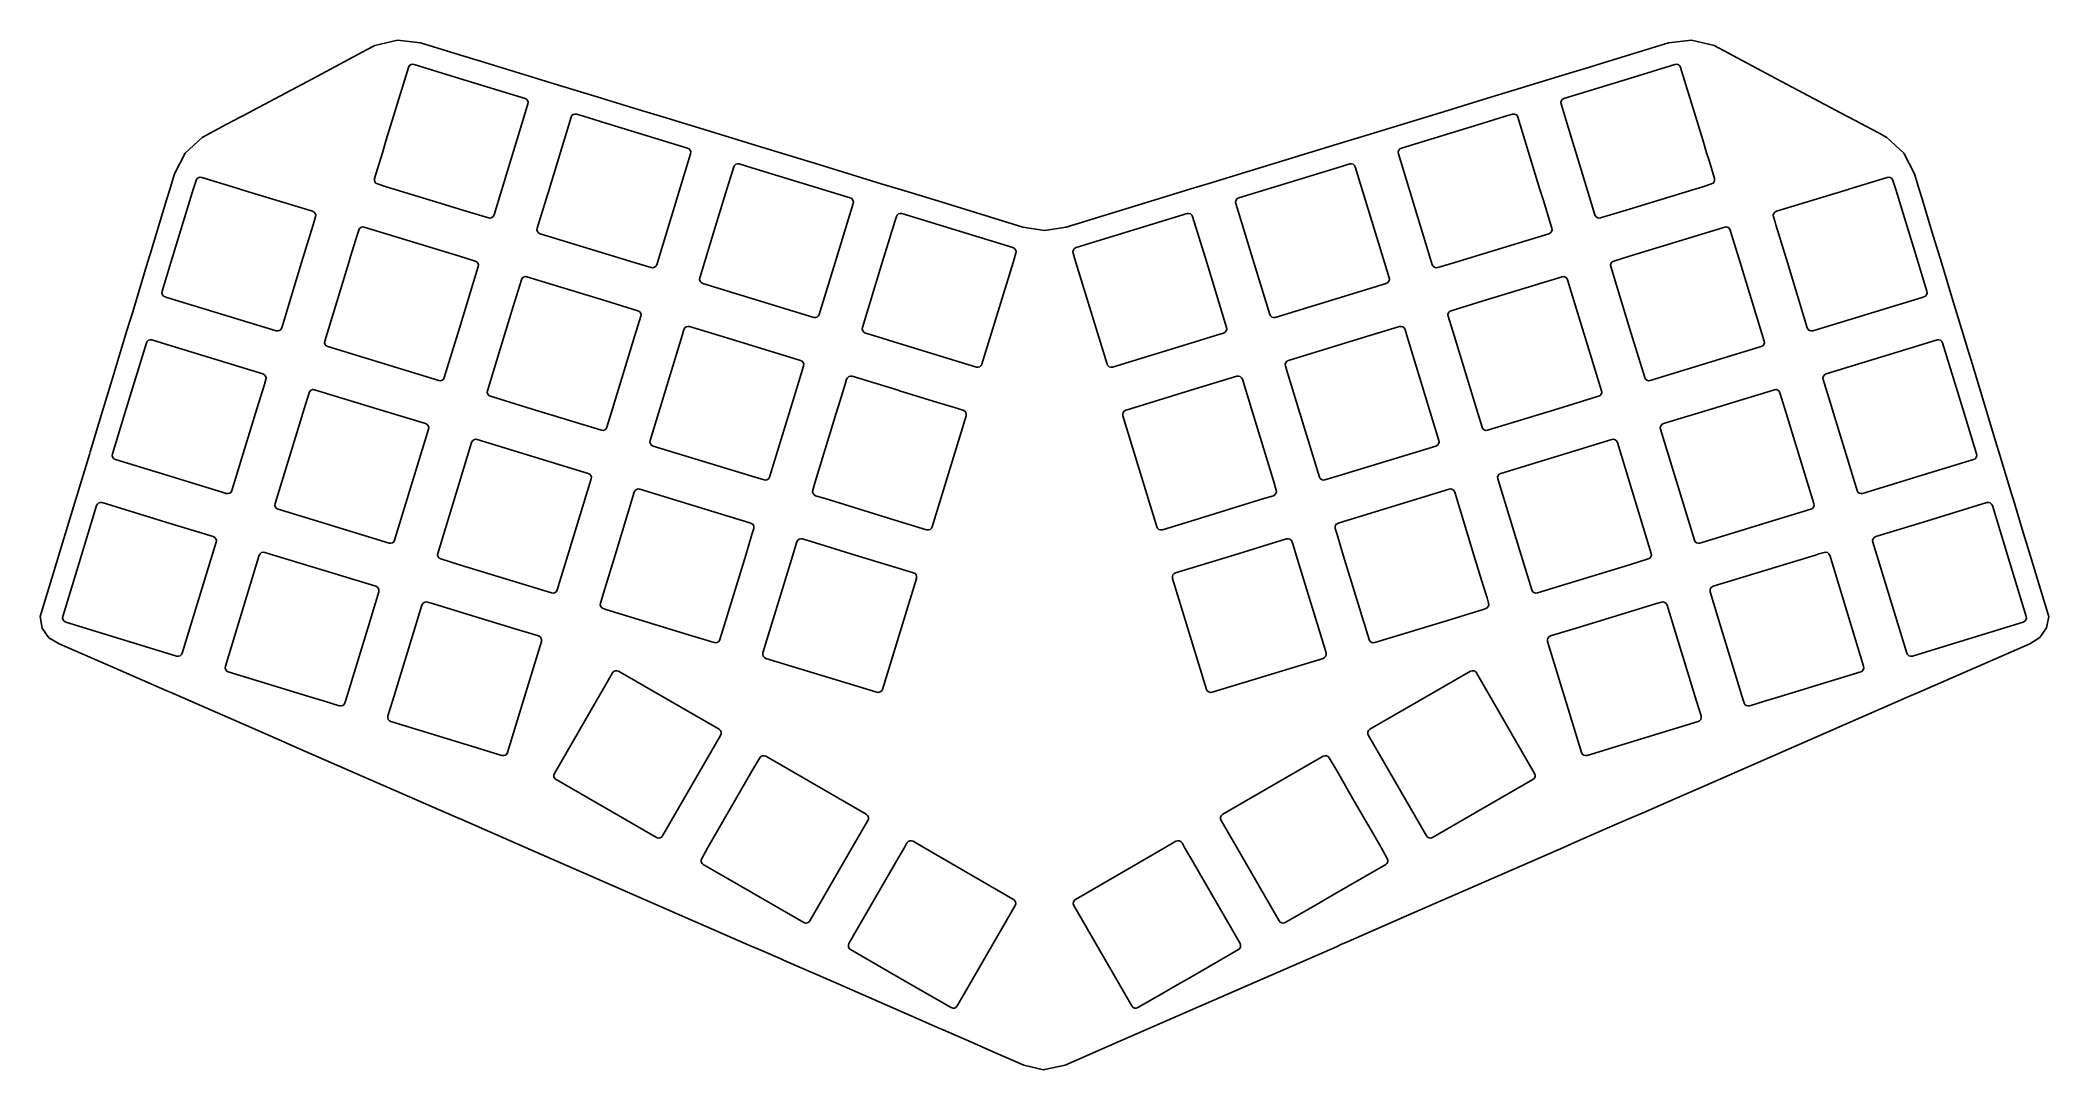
# Model space of a CAD drawing. Extents: x -113 to 112, y 59 to 174.
import ezdxf

# ---------------------------------------------------------------- set-up
doc = ezdxf.new("R2010")
doc.units = 0

msp = doc.modelspace()

# ---------------------------------------------------------------- linework, layer by layer
at = {"layer": 'Layer 1'}
for p, q in [((-76.802498, 173.052049), (-75.878701, 173.543222)), ((-75.878701, 173.543222), (-73.344697, 174.153222)), ((-73.344697, 174.153222), (-70.756699, 173.844224)), ((-70.756699, 173.844224), (-66.4077, 172.514741)), ((64.664266, 172.514508), (69.013265, 173.844224)), ((69.013265, 173.844224), (69.014143, 173.844327)), ((69.014143, 173.844327), (71.601263, 174.153222)), ((71.601263, 174.153222), (72.85626, 173.851113)), ((72.85626, 173.851113), (74.135267, 173.543222)), ((74.135267, 173.543222), (81.048261, 169.867662)), ((-82.791695, 169.867662), (-76.802498, 173.052049)), ((-72.1197, 171.097219), (-73.790759, 165.63022)), ((-72.0267, 171.26922), (-72.1197, 171.097219)), ((-71.875699, 171.393221), (-72.0267, 171.26922)), ((-71.688702, 171.449221), (-71.875699, 171.393221)), ((-71.494702, 171.429221), (-71.688702, 171.449221)), ((-66.407704, 169.873904), (-71.494702, 171.429221)), ((-66.4077, 172.514741), (-64.062195, 171.797723)), ((-64.062195, 171.797723), (-55.810696, 169.274724)), ((57.945104, 170.460176), (60.054296, 171.10502)), ((60.054296, 171.10502), (60.867761, 171.353723)), ((60.867761, 171.353723), (64.664266, 172.514508)), ((69.751266, 171.429224), (64.664268, 169.873907)), ((69.945266, 171.449224), (69.751266, 171.429224)), ((70.132263, 171.393224), (69.945266, 171.449224)), ((70.283264, 171.269223), (70.132263, 171.393224)), ((70.376264, 171.097222), (70.283264, 171.269223)), ((72.047323, 165.630223), (70.376264, 171.097222)), ((-90.761483, 165.630223), (-82.791695, 169.867662)), ((-59.062703, 167.628223), (-66.407704, 169.873904)), ((-55.810696, 169.274724), (-50.023697, 167.505319)), ((51.707761, 168.553224), (56.686479, 170.075372)), ((56.686479, 170.075372), (57.945104, 170.460176)), ((64.664268, 169.873907), (57.319267, 167.628226)), ((81.048261, 169.867662), (89.018049, 165.630223)), ((-59.150785, 165.63022), (-58.730695, 167.004221)), ((-58.890696, 167.536219), (-59.062697, 167.628219)), ((-58.767695, 167.385221), (-58.890696, 167.536219)), ((-58.711695, 167.198221), (-58.767695, 167.385221)), ((-58.730695, 167.004221), (-58.711695, 167.198221)), ((-50.023697, 167.505319), (-49.783925, 167.432009)), ((-49.783925, 167.432009), (-46.401196, 166.397722)), ((44.289762, 166.285222), (48.280263, 167.505288)), ((48.280263, 167.505288), (51.707761, 168.553224)), ((57.024265, 167.385228), (56.968265, 167.198228)), ((56.968265, 167.198228), (56.987265, 167.004228)), ((56.987265, 167.004228), (57.407355, 165.630227)), ((57.147266, 167.536226), (57.024265, 167.385228)), ((57.319267, 167.628226), (57.147266, 167.536226)), ((-95.207696, 163.266221), (-92.533318, 164.688157)), ((-92.533318, 164.688157), (-90.983697, 165.512075)), ((-90.983697, 165.512075), (-90.761483, 165.630223)), ((-73.790759, 165.63022), (-74.599696, 162.983706)), ((-61.655435, 157.438219), (-59.150785, 165.63022)), ((-53.901697, 165.528223), (-56.375162, 157.438223)), ((-53.846827, 165.630224), (-53.901697, 165.528223)), ((-53.809707, 165.699224), (-53.846827, 165.630224)), ((-53.6587, 165.823222), (-53.809701, 165.699222)), ((-53.471699, 165.879222), (-53.6587, 165.823222)), ((-53.277699, 165.860222), (-53.471699, 165.879222)), ((-52.525437, 165.630222), (-53.277699, 165.860222)), ((-50.023701, 164.865334), (-52.525437, 165.630222)), ((-40.8457, 162.059223), (-50.023701, 164.865334)), ((-46.401196, 166.397722), (-43.638077, 165.553061)), ((-43.638077, 165.553061), (-36.808198, 163.465224)), ((35.111764, 163.479222), (44.289762, 166.285222)), ((48.280265, 164.865344), (39.102264, 162.059233)), ((50.782001, 165.630232), (48.280265, 164.865344)), ((51.534269, 165.860234), (50.782007, 165.630234)), ((51.728269, 165.879234), (51.534269, 165.860234)), ((51.91527, 165.823234), (51.728269, 165.879234)), ((52.066271, 165.699234), (51.91527, 165.823234)), ((52.103391, 165.630234), (52.066271, 165.699234)), ((52.158261, 165.528233), (52.103391, 165.630234)), ((54.631726, 157.438233), (52.158261, 165.528233)), ((57.407355, 165.630227), (59.912005, 157.438226)), ((72.85626, 162.983709), (72.047323, 165.630223)), ((89.018049, 165.630223), (89.240263, 165.512075)), ((89.240263, 165.512075), (92.540296, 163.757486)), ((-97.1307, 161.506223), (-95.207696, 163.266221)), ((-74.599696, 162.983706), (-75.04275, 161.53422)), ((-40.673699, 161.966223), (-40.8457, 162.059223)), ((-36.808198, 163.465224), (-33.639699, 162.496504)), ((-33.639699, 162.496504), (-26.161698, 160.210222)), ((17.521263, 158.101224), (31.896265, 162.496137)), ((31.896265, 162.496137), (35.111764, 163.479222)), ((39.102264, 162.059233), (38.930263, 161.966233)), ((73.299314, 161.534223), (72.85626, 162.983709)), ((92.540296, 163.757486), (93.464262, 163.266221)), ((93.464262, 163.266221), (95.387266, 161.506223)), ((-98.320694, 159.188222), (-97.1307, 161.506223)), ((-75.04275, 161.53422), (-75.919696, 158.66522)), ((-44.23912, 149.246226), (-40.513702, 161.434225)), ((-40.549702, 161.815226), (-40.673699, 161.966223)), ((-40.493702, 161.628226), (-40.549702, 161.815226)), ((-40.513702, 161.434225), (-40.493702, 161.628226)), ((-35.683705, 159.958213), (-35.864762, 159.366027)), ((-35.591705, 160.130213), (-35.683705, 159.958213)), ((-35.440704, 160.253215), (-35.591705, 160.130213)), ((-35.253704, 160.309215), (-35.440704, 160.253215)), ((-35.059704, 160.290215), (-35.253704, 160.309215)), ((-33.639706, 159.856061), (-35.059704, 160.290215)), ((-22.627705, 156.489217), (-33.639706, 159.856061)), ((-26.161698, 160.210222), (-19.177197, 158.074724)), ((31.896273, 159.856076), (20.884272, 156.489232)), ((33.316271, 160.29023), (31.896273, 159.856076)), ((33.316416, 160.290246), (33.316271, 160.29023)), ((33.510271, 160.309236), (33.316416, 160.290246)), ((33.697271, 160.253236), (33.510271, 160.309236)), ((33.848272, 160.130234), (33.697271, 160.253236)), ((33.940263, 159.958223), (33.848263, 160.130223)), ((37.215383, 149.246225), (33.940263, 159.958223)), ((38.806266, 161.815236), (38.750266, 161.628236)), ((38.750266, 161.628236), (38.770266, 161.434235)), ((38.770266, 161.434235), (42.495684, 149.246236)), ((38.930263, 161.966233), (38.806266, 161.815236)), ((73.565731, 160.662656), (73.299314, 161.534223)), ((74.176266, 158.665227), (73.565731, 160.662656)), ((95.387266, 161.506223), (96.576414, 159.189874)), ((-98.851677, 157.438222), (-98.320694, 159.188222)), ((-95.906695, 158.449221), (-96.2158, 157.438219)), ((-95.813695, 158.621222), (-95.906695, 158.449221)), ((-95.662694, 158.745218), (-95.813695, 158.621222)), ((-95.476697, 158.801218), (-95.662694, 158.745218)), ((-95.281698, 158.781218), (-95.476697, 158.801218)), ((-90.983694, 157.467028), (-95.281698, 158.781218)), ((-75.919696, 158.66522), (-75.939696, 158.47122)), ((-75.939696, 158.47122), (-75.883696, 158.28422)), ((-75.883696, 158.28422), (-75.759695, 158.133219)), ((-75.759695, 158.133219), (-75.587698, 158.041219)), ((-75.587698, 158.041219), (-74.599692, 157.739144)), ((-74.599692, 157.739144), (-73.615454, 157.438218)), ((-35.864762, 159.366027), (-36.590146, 156.993495)), ((-19.177197, 158.074724), (-17.255698, 157.487272)), ((15.512264, 157.486974), (17.521263, 158.101224)), ((71.872024, 157.438225), (72.856262, 157.739151)), ((72.856262, 157.739151), (73.844268, 158.041226)), ((73.844268, 158.041226), (74.016265, 158.133226)), ((74.016265, 158.133226), (74.140266, 158.284227)), ((74.140266, 158.284227), (74.196266, 158.471227)), ((74.196266, 158.471227), (74.176266, 158.665227)), ((93.538268, 158.781172), (89.240264, 157.467085)), ((93.733267, 158.801172), (93.538268, 158.781172)), ((93.919264, 158.745172), (93.733267, 158.801172)), ((94.070265, 158.621176), (93.919264, 158.745172)), ((94.163265, 158.449175), (94.070265, 158.621176)), ((94.47237, 157.438173), (94.163265, 158.449175)), ((96.576414, 159.189874), (96.57726, 159.188174)), ((96.57726, 159.188174), (97.108266, 157.438174)), ((-101.0507, 150.190725), (-99.175698, 156.370324)), ((-99.175698, 156.370324), (-98.851677, 157.438222)), ((-96.215804, 157.438227), (-98.72045, 149.24623)), ((-90.889474, 157.438218), (-90.983694, 157.467028)), ((-82.850694, 154.980218), (-90.889474, 157.438218)), ((-73.615454, 157.438218), (-72.623702, 157.134999)), ((-72.623702, 157.134999), (-68.466856, 155.864068)), ((-68.466856, 155.864068), (-66.407698, 155.234494)), ((-62.531694, 154.572222), (-61.655435, 157.438219)), ((-56.375162, 157.438223), (-57.702699, 153.096224)), ((-36.590146, 156.993495), (-37.861005, 152.836878)), ((-24.319418, 149.24622), (-22.295704, 155.865219)), ((-22.455704, 156.397217), (-22.627705, 156.489217)), ((-22.332704, 156.24622), (-22.455704, 156.397217)), ((-22.276704, 156.059219), (-22.332704, 156.24622)), ((-22.295704, 155.865219), (-22.276704, 156.059219)), ((-17.255698, 157.487272), (-15.777981, 157.035494)), ((-15.777981, 157.035494), (-12.349197, 155.987223)), ((-12.349197, 155.987223), (-3.286697, 153.216223)), ((1.543263, 153.216222), (10.536763, 155.965722)), ((10.536763, 155.965722), (12.985631, 156.71446)), ((12.985631, 156.71446), (15.512264, 157.486974)), ((20.589271, 156.246235), (20.532271, 156.059234)), ((20.532271, 156.059234), (20.552271, 155.865234)), ((20.552271, 155.865234), (22.575985, 149.246235)), ((20.712271, 156.397232), (20.589271, 156.246235)), ((20.884272, 156.489232), (20.712271, 156.397232)), ((55.047249, 156.079175), (54.631726, 157.438233)), ((55.778199, 153.688443), (55.047249, 156.079175)), ((59.912005, 157.438226), (60.788264, 154.572229)), ((64.664268, 155.234501), (71.872024, 157.438225)), ((89.145694, 157.438175), (81.106265, 154.980175)), ((89.240264, 157.467085), (89.145694, 157.438175)), ((96.977016, 149.246176), (94.47237, 157.438173)), ((97.108266, 157.438174), (97.432264, 156.370383)), ((97.432264, 156.370383), (98.53726, 152.728675)), ((-84.080631, 149.24623), (-82.79169, 153.463087)), ((-82.791694, 154.948668), (-82.850694, 154.980218)), ((-82.678695, 154.888228), (-82.791694, 154.948668)), ((-82.79169, 153.463087), (-82.518695, 154.356226)), ((-82.554695, 154.737227), (-82.678695, 154.888228)), ((-82.498695, 154.550227), (-82.554695, 154.737227)), ((-82.518695, 154.356226), (-82.498695, 154.550227)), ((-77.596696, 153.05123), (-77.688696, 152.880228)), ((-77.445695, 153.175227), (-77.596696, 153.05123)), ((-77.258699, 153.231227), (-77.445695, 153.175227)), ((-77.064699, 153.212227), (-77.258699, 153.231227)), ((-66.407701, 149.953919), (-77.064699, 153.212227)), ((-66.407698, 155.234494), (-63.155695, 154.24022)), ((-63.155695, 154.24022), (-62.961695, 154.22122)), ((-62.961695, 154.22122), (-62.775694, 154.27722)), ((-62.775694, 154.27722), (-62.623694, 154.400221)), ((-62.623694, 154.400221), (-62.531694, 154.572222)), ((-57.702699, 153.096224), (-57.721699, 152.901224)), ((-17.64001, 153.821387), (-18.381638, 151.395731)), ((-17.466702, 154.388224), (-17.64001, 153.821387)), ((-17.373702, 154.560225), (-17.466702, 154.388224)), ((-17.255702, 154.656345), (-17.373702, 154.560225)), ((-17.222702, 154.683225), (-17.255702, 154.656345)), ((-17.036705, 154.74022), (-17.222704, 154.68322)), ((-16.841704, 154.72022), (-17.036705, 154.74022)), ((-4.409704, 150.919221), (-16.841704, 154.72022)), ((-3.286697, 153.216223), (-3.284377, 153.215868)), ((-3.284377, 153.215868), (-0.871737, 152.847222)), ((-0.871737, 152.847222), (1.543263, 153.216222)), ((15.0983, 154.720224), (2.6663, 150.919225)), ((15.2923, 154.740224), (15.0983, 154.720224)), ((15.479311, 154.683223), (15.292311, 154.740223)), ((15.512311, 154.656343), (15.479311, 154.683223)), ((15.630311, 154.560223), (15.512311, 154.656343)), ((15.723311, 154.388222), (15.630311, 154.560223)), ((17.295443, 149.246224), (15.723311, 154.388222)), ((55.959263, 153.096234), (55.778199, 153.688443)), ((55.978263, 152.901234), (55.959263, 153.096234)), ((60.788264, 154.572229), (60.880264, 154.400228)), ((60.880264, 154.400228), (61.032264, 154.277227)), ((61.032264, 154.277227), (61.218265, 154.221227)), ((61.218265, 154.221227), (61.412265, 154.240227)), ((61.412265, 154.240227), (64.664268, 155.234501)), ((75.321264, 153.212224), (64.664266, 149.953916)), ((75.515276, 153.231219), (75.321276, 153.212219)), ((75.702272, 153.175219), (75.515276, 153.231219)), ((75.853273, 153.051222), (75.702272, 153.175219)), ((75.945273, 152.88022), (75.853273, 153.051222)), ((80.811261, 154.737173), (80.755261, 154.550173)), ((80.755261, 154.550173), (80.775261, 154.356172)), ((80.775261, 154.356172), (80.956246, 153.764055)), ((80.935261, 154.888174), (80.811261, 154.737173)), ((81.04826, 154.948974), (80.935261, 154.888174)), ((80.956246, 153.764055), (81.048256, 153.463033)), ((81.048256, 153.463033), (82.337197, 149.246176)), ((81.10626, 154.980174), (81.04826, 154.948974)), ((-77.862414, 152.312066), (-78.595149, 149.915506)), ((-77.688696, 152.880228), (-77.862402, 152.312071)), ((-57.721699, 152.901224), (-57.665699, 152.715224)), ((-57.665699, 152.715224), (-57.542701, 152.564223)), ((-57.542701, 152.564223), (-57.370701, 152.471223)), ((-57.370701, 152.471223), (-50.0237, 150.224927)), ((-37.861005, 152.836878), (-38.958825, 149.246215)), ((-18.381638, 151.395731), (-19.038834, 149.246226)), ((-4.238704, 150.827221), (-4.409704, 150.919221)), ((-4.114704, 150.676224), (-4.238704, 150.827221)), ((2.4953, 150.827225), (2.3713, 150.676228)), ((2.6663, 150.919225), (2.4953, 150.827225)), ((48.280264, 150.224937), (55.627265, 152.471233)), ((55.627265, 152.471233), (55.799265, 152.564233)), ((55.799265, 152.564233), (55.922263, 152.715234)), ((55.922263, 152.715234), (55.978263, 152.901234)), ((77.056342, 149.246222), (75.945273, 152.88022)), ((98.53726, 152.728723), (99.593813, 149.246225)), ((-103.0107, 143.731223), (-101.33729, 149.246225)), ((-101.33729, 149.246225), (-101.0507, 150.190725)), ((-98.72045, 149.24623), (-99.175696, 147.75725)), ((-86.318691, 141.924227), (-84.080631, 149.24623)), ((-78.799777, 149.246225), (-81.489703, 140.448222)), ((-78.595149, 149.915506), (-78.799777, 149.246225)), ((-64.6327, 149.411225), (-66.407701, 149.953919)), ((-66.407701, 141.894823), (-64.300699, 148.786225)), ((-64.460699, 149.318225), (-64.6327, 149.411225)), ((-64.402049, 149.246225), (-64.460699, 149.318225)), ((-64.337699, 149.167225), (-64.402049, 149.246225)), ((-64.280699, 148.981224), (-64.337699, 149.167225)), ((-64.300699, 148.786225), (-64.280699, 148.981224)), ((-50.0237, 150.224927), (-46.822635, 149.246225)), ((-46.822635, 149.246225), (-44.938701, 148.670224)), ((-44.938701, 148.670224), (-44.744701, 148.651224)), ((-44.744701, 148.651224), (-44.557701, 148.707224)), ((-44.557701, 148.707224), (-44.4067, 148.831225)), ((-44.4067, 148.831225), (-44.3137, 149.002222)), ((-44.3137, 149.002222), (-44.23912, 149.246226)), ((-38.958825, 149.246215), (-39.484704, 147.526213)), ((-26.096704, 143.433218), (-24.319418, 149.24622)), ((-19.038834, 149.246226), (-21.267703, 141.956225)), ((-7.878704, 137.863222), (-4.398428, 149.246224)), ((-4.398428, 149.246224), (-4.077704, 150.295223)), ((-4.058704, 150.489224), (-4.114704, 150.676224)), ((-4.077704, 150.295223), (-4.058704, 150.489224)), ((2.3713, 150.676228), (2.3153, 150.489228)), ((2.3153, 150.489228), (2.3343, 150.295227)), ((2.3343, 150.295227), (2.655025, 149.246228)), ((2.655025, 149.246228), (6.1353, 137.863223)), ((19.524312, 141.956223), (17.295443, 149.246224)), ((22.575985, 149.246235), (24.353271, 143.433233)), ((37.741272, 147.526233), (37.215383, 149.246225)), ((42.495684, 149.246236), (42.570264, 149.002232)), ((42.570264, 149.002232), (42.663264, 148.831235)), ((42.663264, 148.831235), (42.814265, 148.707234)), ((42.814265, 148.707234), (43.001265, 148.651234)), ((43.001265, 148.651234), (43.195265, 148.670234)), ((43.195265, 148.670234), (45.079199, 149.246235)), ((45.079199, 149.246235), (48.280264, 150.224937)), ((62.594264, 149.167222), (62.537264, 148.981221)), ((62.537264, 148.981221), (62.557264, 148.786222)), ((62.557264, 148.786222), (64.664266, 141.89482)), ((62.658614, 149.246222), (62.594264, 149.167222)), ((62.717264, 149.318222), (62.658614, 149.246222)), ((62.889265, 149.411222), (62.717264, 149.318222)), ((64.664266, 149.953916), (62.889265, 149.411222)), ((79.746268, 140.448219), (77.056342, 149.246222)), ((82.337197, 149.246176), (84.575257, 141.924173)), ((97.432262, 147.757196), (96.977016, 149.246176)), ((99.593813, 149.246225), (100.88294, 144.99711)), ((-99.175696, 147.75725), (-99.707694, 146.017228)), ((-59.471695, 147.310217), (-60.386677, 144.31678)), ((-59.378695, 147.482216), (-59.471695, 147.310217)), ((-59.227694, 147.605217), (-59.378695, 147.482216)), ((-59.040694, 147.661217), (-59.227694, 147.605217)), ((-58.846693, 147.642217), (-59.040694, 147.661217)), ((-50.023695, 144.944644), (-58.846693, 147.642217)), ((-39.484704, 147.526213), (-39.504704, 147.332213)), ((-39.504704, 147.332213), (-39.447704, 147.145213)), ((-39.447704, 147.145213), (-39.324703, 146.994214)), ((-39.324703, 146.994214), (-39.152702, 146.902214)), ((-39.152702, 146.902214), (-33.639706, 145.216652)), ((31.896274, 145.216672), (37.40927, 146.902234)), ((37.40927, 146.902234), (37.581271, 146.994234)), ((37.581271, 146.994234), (37.704272, 147.145233)), ((37.704272, 147.145233), (37.761272, 147.332233)), ((37.761272, 147.332233), (37.741272, 147.526233)), ((57.103254, 147.642223), (48.280256, 144.94465)), ((57.297255, 147.661223), (57.103254, 147.642223)), ((57.484255, 147.605223), (57.297255, 147.661223)), ((57.635256, 147.482222), (57.484255, 147.605223)), ((57.728256, 147.310223), (57.635256, 147.482222)), ((61.52826, 134.878222), (57.728256, 147.310223)), ((97.96426, 146.017174), (97.432262, 147.757196)), ((-99.707694, 146.017228), (-99.726694, 145.823227)), ((-99.726694, 145.823227), (-99.670694, 145.636229)), ((-99.670694, 145.636229), (-99.547693, 145.485228)), ((-99.547693, 145.485228), (-99.375688, 145.393228)), ((-99.375688, 145.393228), (-99.175691, 145.332078)), ((-99.175691, 145.332078), (-86.943689, 141.592227)), ((-60.386677, 144.31678), (-61.617386, 140.290418)), ((-46.414694, 143.841218), (-50.023695, 144.944644)), ((-33.639706, 145.216652), (-26.720705, 143.101213)), ((24.977273, 143.101233), (31.896274, 145.216672)), ((48.280256, 144.94465), (44.671255, 143.841224)), ((85.200255, 141.592173), (97.432257, 145.332024)), ((97.432257, 145.332024), (97.632254, 145.393174)), ((97.632254, 145.393174), (97.804259, 145.485174)), ((97.804259, 145.485174), (97.92726, 145.636175)), ((97.92726, 145.636175), (97.98326, 145.823173)), ((97.98326, 145.823173), (97.96426, 146.017174)), ((100.88294, 144.99711), (101.07176, 144.374723)), ((101.07176, 144.374723), (102.13794, 140.860944)), ((-103.65104, 141.620582), (-103.0107, 143.731223)), ((-86.562692, 141.629227), (-86.411691, 141.752228)), ((-86.411691, 141.752228), (-86.318691, 141.924227)), ((-68.101701, 136.354225), (-66.407701, 141.894823)), ((-46.744022, 141.054217), (-46.082699, 143.217217)), ((-46.242696, 143.749217), (-46.414697, 143.841217)), ((-46.119699, 143.598218), (-46.242696, 143.749217)), ((-46.063699, 143.411218), (-46.119699, 143.598218)), ((-46.082699, 143.217217), (-46.063699, 143.411218)), ((-41.161707, 141.912211), (-41.253707, 141.74021)), ((-41.010706, 142.036212), (-41.161707, 141.912211)), ((-40.823706, 142.092212), (-41.010706, 142.036212)), ((-40.629705, 142.072212), (-40.823706, 142.092212)), ((-37.300116, 141.054212), (-40.629705, 142.072212)), ((-26.720705, 143.101213), (-26.526705, 143.081213)), ((-26.526705, 143.081213), (-26.339704, 143.137213)), ((-26.339704, 143.137213), (-26.188703, 143.261214)), ((-26.188703, 143.261214), (-26.096703, 143.433213)), ((-21.267703, 141.956225), (-21.286703, 141.762224)), ((-21.286703, 141.762224), (-21.230703, 141.575224)), ((19.487312, 141.575222), (19.543312, 141.762222)), ((19.543312, 141.762222), (19.524312, 141.956223)), ((24.353271, 143.433233), (24.445271, 143.261234)), ((24.445271, 143.261234), (24.596272, 143.137233)), ((24.596272, 143.137233), (24.783273, 143.081233)), ((24.783273, 143.081233), (24.977273, 143.101233)), ((38.886265, 142.072222), (35.556676, 141.054222)), ((39.080266, 142.092222), (38.886265, 142.072222)), ((39.267266, 142.036222), (39.080266, 142.092222)), ((39.418267, 141.912221), (39.267266, 142.036222)), ((39.510267, 141.74022), (39.418267, 141.912221)), ((44.376257, 143.598225), (44.320257, 143.411225)), ((44.320257, 143.411225), (44.339257, 143.217224)), ((44.339257, 143.217224), (45.00058, 141.054224)), ((44.499254, 143.749224), (44.376257, 143.598225)), ((44.671255, 143.841224), (44.499254, 143.749224)), ((64.664266, 141.89482), (66.358266, 136.354222)), ((84.575257, 141.924173), (84.668257, 141.752174)), ((84.668257, 141.752174), (84.819258, 141.629173)), ((-105.4637, 135.645723), (-103.65104, 141.620582)), ((-101.475689, 140.232211), (-103.729019, 132.862212)), ((-101.383689, 140.404212), (-101.475689, 140.232211)), ((-101.232689, 140.527211), (-101.383689, 140.404212)), ((-101.045689, 140.583211), (-101.232689, 140.527211)), ((-100.851689, 140.564211), (-101.045689, 140.583211)), ((-99.17569, 140.051785), (-100.851689, 140.564211)), ((-88.419686, 136.763211), (-99.17569, 140.051785)), ((-86.943689, 141.592227), (-86.749688, 141.573227)), ((-86.749688, 141.573227), (-86.562692, 141.629227)), ((-81.489703, 140.448222), (-81.509703, 140.254222)), ((-81.509703, 140.254222), (-81.452703, 140.067224)), ((-81.452703, 140.067224), (-81.329702, 139.916223)), ((-81.329702, 139.916223), (-81.157705, 139.823223)), ((-81.157705, 139.823223), (-68.725698, 136.022225)), ((-61.617386, 140.290418), (-63.271699, 134.878216)), ((-49.248672, 132.862218), (-46.744022, 141.054217)), ((-41.463447, 141.054211), (-43.968097, 132.862212)), ((-41.253707, 141.74021), (-41.463447, 141.054211)), ((-33.639708, 139.935066), (-37.300116, 141.054212)), ((-28.197706, 138.271211), (-33.639708, 139.935066)), ((-21.230703, 141.575224), (-21.106705, 141.424223)), ((-21.106705, 141.424223), (-20.935703, 141.332223)), ((-20.935703, 141.332223), (-20.026443, 141.054223)), ((-20.026443, 141.054223), (-17.255705, 140.207088)), ((-17.255705, 140.207088), (-8.503704, 137.531222)), ((6.7603, 137.531223), (15.512301, 140.207089)), ((15.512301, 140.207089), (18.283039, 141.054224)), ((18.283039, 141.054224), (19.192299, 141.332224)), ((19.192299, 141.332224), (19.193499, 141.332861)), ((19.193499, 141.332861), (19.363314, 141.424221)), ((19.363314, 141.424221), (19.487312, 141.575222)), ((31.896265, 139.935077), (26.454263, 138.271222)), ((35.556673, 141.054223), (31.896265, 139.935077)), ((39.720007, 141.054221), (39.510267, 141.74022)), ((42.224657, 132.862222), (39.720007, 141.054221)), ((45.00058, 141.054224), (47.50523, 132.862225)), ((66.982263, 136.022222), (79.41427, 139.82322)), ((79.41427, 139.82322), (79.586267, 139.91622)), ((79.586267, 139.91622), (79.709268, 140.067221)), ((79.709268, 140.067221), (79.766268, 140.254219)), ((79.766268, 140.254219), (79.746268, 140.448219)), ((84.819258, 141.629173), (85.006254, 141.573173)), ((85.006254, 141.573173), (85.200255, 141.592173)), ((97.432271, 140.051792), (86.676267, 136.763218)), ((99.108273, 140.564218), (97.432271, 140.051792)), ((99.30227, 140.583218), (99.108273, 140.564218)), ((99.48927, 140.527218), (99.30227, 140.583218)), ((99.64027, 140.404219), (99.48927, 140.527218)), ((99.73227, 140.232218), (99.64027, 140.404219)), ((101.9856, 132.862219), (99.73227, 140.232218)), ((102.13794, 140.860944), (102.51406, 139.621402)), ((102.51406, 139.621402), (103.03176, 137.915223)), ((-29.32869, 132.862212), (-27.865707, 137.647212)), ((-28.025705, 138.179211), (-28.197706, 138.271211)), ((-27.901707, 138.02821), (-28.025705, 138.179211)), ((-27.845707, 137.841212), (-27.901707, 138.02821)), ((-27.865707, 137.647212), (-27.845707, 137.841212)), ((-8.503704, 137.531222), (-8.309704, 137.512222)), ((-8.309704, 137.512222), (-8.122704, 137.568222)), ((-8.122704, 137.568222), (-7.971704, 137.691221)), ((-7.971704, 137.691221), (-7.878704, 137.863222)), ((6.1353, 137.863223), (6.2283, 137.691222)), ((6.2283, 137.691222), (6.3793, 137.568223)), ((6.3793, 137.568223), (6.5663, 137.512223)), ((6.5663, 137.512223), (6.7603, 137.531223)), ((26.158264, 138.028221), (26.102264, 137.841223)), ((26.102264, 137.841223), (26.122264, 137.647223)), ((26.122264, 137.647223), (27.585247, 132.862223)), ((26.282262, 138.179222), (26.158264, 138.028221)), ((26.454263, 138.271222), (26.282262, 138.179222)), ((103.03176, 137.915223), (103.14204, 137.551782)), ((103.14204, 137.551782), (104.56497, 132.862224)), ((-106.30831, 132.862224), (-105.4637, 135.645723)), ((-89.08961, 132.862211), (-88.260448, 135.574184)), ((-88.247696, 136.671211), (-88.419694, 136.763211)), ((-88.260448, 135.574184), (-88.087695, 136.139209)), ((-88.124695, 136.51921), (-88.247696, 136.671211)), ((-88.068695, 136.33321), (-88.124695, 136.51921)), ((-88.087695, 136.139209), (-88.068695, 136.33321)), ((-82.828693, 135.014211), (-83.01469, 134.957211)), ((-82.791693, 135.010411), (-82.828693, 135.014211)), ((-82.634695, 134.994221), (-82.791693, 135.010411)), ((-68.725698, 136.022225), (-68.531706, 136.003225)), ((-68.531706, 136.003225), (-68.344702, 136.059225)), ((-68.344702, 136.059225), (-68.193701, 136.183226)), ((-68.193701, 136.183226), (-68.101701, 136.354225)), ((-23.209412, 135.603059), (-23.942145, 133.206494)), ((-23.035708, 136.171212), (-23.209417, 135.603057)), ((-22.943708, 136.342211), (-23.035708, 136.171212)), ((-22.792707, 136.466212), (-22.943708, 136.342211)), ((-22.605706, 136.522212), (-22.792707, 136.466212)), ((-22.411708, 136.503212), (-22.605706, 136.522212)), ((-17.255708, 134.926799), (-22.411708, 136.503212)), ((20.668255, 136.503218), (15.512255, 134.926805)), ((20.673255, 136.503704), (20.668255, 136.503218)), ((20.862296, 136.522224), (20.673255, 136.503704)), ((21.049297, 136.466224), (20.862296, 136.522224)), ((21.200298, 136.342223), (21.049297, 136.466224)), ((21.292298, 136.171224), (21.200298, 136.342223)), ((22.304003, 132.862224), (21.292298, 136.171224)), ((66.358266, 136.354222), (66.450266, 136.183223)), ((66.450266, 136.183223), (66.601267, 136.059222)), ((66.601267, 136.059222), (66.788271, 136.003222)), ((66.788271, 136.003222), (66.982263, 136.022222)), ((81.048263, 135.010423), (80.891265, 134.994233)), ((81.085263, 135.014223), (81.048263, 135.010423)), ((81.27126, 134.957223), (81.085263, 135.014223)), ((86.381268, 136.519217), (86.325268, 136.333217)), ((86.325268, 136.333217), (86.344268, 136.139216)), ((86.344268, 136.139216), (87.267471, 133.11967)), ((86.504269, 136.671218), (86.381268, 136.519217)), ((86.676267, 136.763218), (86.504269, 136.671218)), ((-107.77174, 128.039344), (-106.30831, 132.862224)), ((-103.729019, 132.862212), (-105.276689, 127.800211)), ((-91.594264, 124.670211), (-89.08961, 132.862211)), ((-83.809031, 132.862221), (-86.313677, 124.67022)), ((-83.258692, 134.66222), (-83.809031, 132.862221)), ((-83.16669, 134.834212), (-83.25869, 134.662211)), ((-83.01469, 134.957211), (-83.16669, 134.834212)), ((-75.66152, 132.862221), (-82.634695, 134.994221)), ((-70.202696, 131.19322), (-75.66152, 132.862221)), ((-63.271699, 134.878216), (-63.291699, 134.684215)), ((-63.291699, 134.684215), (-63.235699, 134.497215)), ((-63.235699, 134.497215), (-63.111703, 134.346216)), ((-63.111703, 134.346216), (-62.939702, 134.254216)), ((-62.939702, 134.254216), (-58.387227, 132.862218)), ((-58.387227, 132.862218), (-50.508702, 130.453217)), ((-49.883701, 130.785217), (-49.248672, 132.862218)), ((-43.968097, 132.862212), (-45.054706, 129.308211)), ((-31.666708, 125.215211), (-29.32869, 132.862212)), ((-24.047408, 132.862214), (-26.552056, 124.670213)), ((-23.942145, 133.206494), (-24.047408, 132.862214)), ((-17.101043, 134.879509), (-17.255708, 134.926799)), ((-12.972929, 133.617365), (-17.101043, 134.879509)), ((-10.571427, 132.883124), (-12.972929, 133.617365)), ((-10.503017, 132.862214), (-10.571427, 132.883124)), ((-9.979702, 132.702214), (-10.503017, 132.862214)), ((8.759569, 132.862219), (8.236254, 132.702219)), ((15.512255, 134.926805), (8.759569, 132.862219)), ((24.808651, 124.670223), (22.304003, 132.862224)), ((27.585247, 132.862223), (29.923265, 125.215222)), ((43.311266, 129.308221), (42.224657, 132.862222)), ((47.50523, 132.862225), (48.140259, 130.785224)), ((48.764261, 130.453224), (56.643419, 132.862225)), ((56.643419, 132.862225), (61.19626, 134.254223)), ((61.196263, 134.254222), (61.368264, 134.346222)), ((61.368264, 134.346222), (61.49226, 134.497221)), ((61.49226, 134.497221), (61.54826, 134.684221)), ((61.54826, 134.684221), (61.52826, 134.878222)), ((73.91809, 132.862233), (68.459266, 131.193232)), ((80.891265, 134.994233), (73.91809, 132.862233)), ((81.42326, 134.834224), (81.27126, 134.957223)), ((81.51526, 134.662223), (81.42326, 134.834224)), ((82.065599, 132.862224), (81.51526, 134.662223)), ((84.570245, 124.670223), (82.065599, 132.862224)), ((87.267481, 133.119671), (87.346191, 132.862219)), ((87.346191, 132.862219), (89.850845, 124.670218)), ((103.53327, 127.800218), (101.9856, 132.862219)), ((104.56497, 132.862224), (105.77776, 128.865223)), ((-73.670702, 118.13722), (-69.870699, 130.56922)), ((-70.030692, 131.10122), (-70.202696, 131.19322)), ((-69.906699, 130.95022), (-70.030692, 131.10122)), ((-69.850689, 130.76322), (-69.906699, 130.95022)), ((-69.870699, 130.56922), (-69.850689, 130.76322)), ((-50.127702, 130.489217), (-50.023701, 130.574617)), ((-50.023701, 130.574617), (-49.976701, 130.613217)), ((-49.976701, 130.613217), (-49.883701, 130.785217)), ((-13.448702, 119.645213), (-9.647702, 132.077213)), ((-9.807702, 132.609214), (-9.979702, 132.702214)), ((-9.684702, 132.458213), (-9.807702, 132.609214)), ((-9.628702, 132.271213), (-9.684702, 132.458213)), ((-9.647702, 132.077213), (-9.628702, 132.271213)), ((7.941254, 132.458218), (7.885254, 132.271218)), ((7.885254, 132.271218), (7.904254, 132.077218)), ((7.904254, 132.077218), (11.705254, 119.645218)), ((8.064254, 132.609219), (7.941254, 132.458218)), ((8.236254, 132.702219), (8.064254, 132.609219)), ((48.140259, 130.785224), (48.233259, 130.613224)), ((48.233259, 130.613224), (48.280259, 130.574624)), ((48.280259, 130.574624), (48.38426, 130.489224)), ((68.163267, 130.950223), (68.107257, 130.763223)), ((68.107257, 130.763223), (68.127267, 130.569223)), ((68.127267, 130.569223), (71.92727, 118.137223)), ((68.28726, 131.101223), (68.163267, 130.950223)), ((68.459266, 131.193232), (68.287262, 131.101232)), ((-65.040707, 129.092223), (-66.407711, 124.621151)), ((-64.948706, 129.264223), (-65.040706, 129.092223)), ((-64.797702, 129.388223), (-64.948706, 129.264223)), ((-64.610701, 129.444223), (-64.797702, 129.388223)), ((-64.416701, 129.424223), (-64.610701, 129.444223)), ((-51.984702, 125.623223), (-64.416701, 129.424223)), ((-50.508702, 130.453217), (-50.313702, 130.433217)), ((-50.313702, 130.433217), (-50.127702, 130.489217)), ((-45.054706, 129.308211), (-45.073706, 129.114211)), ((-45.073706, 129.114211), (-45.017706, 128.927211)), ((-45.017706, 128.927211), (-44.894705, 128.776211)), ((-44.894705, 128.776211), (-44.722708, 128.684211)), ((-44.722708, 128.684211), (-33.639708, 125.295658)), ((31.896268, 125.295669), (42.979268, 128.684221)), ((42.979268, 128.684221), (43.151265, 128.776221)), ((43.151265, 128.776221), (43.274266, 128.927221)), ((43.274266, 128.927221), (43.330266, 129.114221)), ((43.330266, 129.114221), (43.311266, 129.308221)), ((48.38426, 130.489224), (48.57026, 130.433224)), ((48.57026, 130.433224), (48.764261, 130.453224)), ((62.673295, 129.424223), (50.241296, 125.623223)), ((62.867295, 129.444223), (62.673295, 129.424223)), ((63.054296, 129.388223), (62.867295, 129.444223)), ((63.2053, 129.264223), (63.054296, 129.388223)), ((63.2973, 129.092223), (63.2053, 129.264223)), ((64.664304, 124.621151), (63.2973, 129.092223)), ((105.77776, 128.865223), (106.02835, 128.039357)), ((-109.23794, 123.207258), (-107.86224, 127.741223)), ((-107.86224, 127.741223), (-107.77174, 128.039344)), ((-105.276689, 127.800211), (-105.296689, 127.606211)), ((-105.296689, 127.606211), (-105.240689, 127.419211)), ((-105.240689, 127.419211), (-105.116689, 127.268211)), ((-105.116689, 127.268211), (-104.944689, 127.175211)), ((-104.944689, 127.175211), (-99.17569, 125.411842)), ((97.432271, 125.411849), (103.20127, 127.175218)), ((103.20127, 127.175218), (103.37327, 127.268218)), ((103.37327, 127.268218), (103.49727, 127.419218)), ((103.49727, 127.419218), (103.55327, 127.606218)), ((103.55327, 127.606218), (103.53327, 127.800218)), ((106.02835, 128.039357), (107.49449, 123.207266)), ((-99.17569, 125.411842), (-96.749382, 124.670211)), ((-96.749382, 124.670211), (-92.512688, 123.375211)), ((-91.88869, 123.707211), (-91.594264, 124.670211)), ((-86.313677, 124.67022), (-87.059695, 122.23022)), ((-66.407711, 124.621151), (-68.841709, 116.660223)), ((-54.257944, 116.478222), (-51.652704, 124.999222)), ((-51.812705, 125.531223), (-51.984702, 125.623223)), ((-51.689704, 125.380223), (-51.812705, 125.531223)), ((-51.632704, 125.193223), (-51.689704, 125.380223)), ((-51.652704, 124.999222), (-51.632704, 125.193223)), ((-46.579698, 123.818215), (-46.730708, 123.695223)), ((-46.392698, 123.874215), (-46.579698, 123.818215)), ((-46.198698, 123.855215), (-46.392698, 123.874215)), ((-33.766708, 120.054223), (-46.198708, 123.855222)), ((-33.639708, 125.295658), (-32.290707, 124.88321)), ((-32.290707, 124.88321), (-32.096706, 124.86421)), ((-32.096706, 124.86421), (-31.909706, 124.920211)), ((-31.909706, 124.920211), (-31.758705, 125.04321)), ((-31.758705, 125.04321), (-31.666705, 125.215211)), ((-26.552056, 124.670213), (-26.836703, 123.739213)), ((25.093298, 123.739223), (24.808651, 124.670223)), ((29.923265, 125.215222), (30.015265, 125.043221)), ((30.015265, 125.043221), (30.166266, 124.920222)), ((30.166266, 124.920222), (30.353266, 124.864221)), ((30.353266, 124.864221), (30.547267, 124.883221)), ((30.547267, 124.883221), (31.896268, 125.295669)), ((44.4553, 123.855223), (32.0233, 120.054223)), ((44.6493, 123.874223), (44.4553, 123.855223)), ((44.8363, 123.818223), (44.6493, 123.874223)), ((44.987301, 123.695223), (44.8363, 123.818223)), ((49.946267, 125.380223), (49.889267, 125.193223)), ((49.889267, 125.193223), (49.909267, 124.999222)), ((49.909267, 124.999222), (52.514501, 116.478223)), ((50.069268, 125.531223), (49.946267, 125.380223)), ((50.241296, 125.623223), (50.069299, 125.531223)), ((67.098302, 116.660223), (64.664304, 124.621151)), ((85.316263, 122.230223), (84.570245, 124.670223)), ((89.850845, 124.670218), (90.145271, 123.707218)), ((90.769269, 123.375218), (95.005963, 124.670218)), ((95.005963, 124.670218), (97.432271, 125.411849)), ((-110.97474, 117.483223), (-109.23794, 123.207258)), ((-107.045709, 122.014223), (-108.738299, 116.478223)), ((-106.953709, 122.186223), (-107.045709, 122.014223)), ((-106.802709, 122.309223), (-106.953709, 122.186223)), ((-106.615709, 122.366223), (-106.802709, 122.309223)), ((-106.421709, 122.346223), (-106.615709, 122.366223)), ((-99.175707, 120.130807), (-106.421709, 122.346223)), ((-92.512688, 123.375211), (-92.318688, 123.355211)), ((-92.318688, 123.355211), (-92.131691, 123.411211)), ((-92.131691, 123.411211), (-91.98069, 123.535211)), ((-91.98069, 123.535211), (-91.88869, 123.707211)), ((-87.059695, 122.23022), (-87.078695, 122.03622)), ((-87.078695, 122.03622), (-87.022695, 121.84922)), ((-87.022695, 121.84922), (-86.899694, 121.69822)), ((-86.899694, 121.69822), (-86.727697, 121.60622)), ((-86.727697, 121.60622), (-82.791692, 120.402814)), ((-46.823708, 123.523223), (-48.977669, 116.478222)), ((-46.730708, 123.695223), (-46.823708, 123.523223)), ((-26.836703, 123.739213), (-26.856703, 123.545212)), ((-26.856703, 123.545212), (-26.800703, 123.358213)), ((-26.800703, 123.358213), (-26.676702, 123.207213)), ((-26.676702, 123.207213), (-26.504701, 123.114213)), ((-26.504701, 123.114213), (-25.447702, 122.791042)), ((-25.447702, 122.791042), (-17.255703, 120.286393)), ((15.512298, 120.286403), (23.704297, 122.791052)), ((23.704297, 122.791052), (24.761296, 123.114223)), ((24.761296, 123.114223), (24.933297, 123.207223)), ((24.933297, 123.207223), (25.057298, 123.358223)), ((25.057298, 123.358223), (25.113298, 123.545223)), ((25.113298, 123.545223), (25.093298, 123.739223)), ((45.080301, 123.523223), (44.987301, 123.695223)), ((47.234262, 116.478222), (45.080301, 123.523223)), ((81.04826, 120.402817), (84.984265, 121.606223)), ((84.984265, 121.606223), (85.156262, 121.698222)), ((85.156262, 121.698222), (85.279263, 121.849222)), ((85.279263, 121.849222), (85.335263, 122.036223)), ((85.335263, 122.036223), (85.316263, 122.230223)), ((90.145271, 123.707218), (90.237271, 123.535218)), ((90.237271, 123.535218), (90.388272, 123.411218)), ((90.388272, 123.411218), (90.575269, 123.355218)), ((90.575269, 123.355218), (90.769269, 123.375218)), ((104.67826, 122.346223), (97.432264, 120.130807)), ((104.87226, 122.366223), (104.67826, 122.346223)), ((105.05926, 122.309223), (104.87226, 122.366223)), ((105.21026, 122.186223), (105.05926, 122.309223)), ((105.30226, 122.014222), (105.21026, 122.186223)), ((106.99485, 116.478223), (105.30226, 122.014222)), ((107.49449, 123.207266), (107.6624, 122.653866)), ((107.6624, 122.653866), (108.04292, 121.399765)), ((-93.989702, 118.545223), (-99.175707, 120.130807)), ((-82.791692, 120.402814), (-74.295698, 117.80522)), ((-33.639709, 119.985153), (-33.766708, 120.054223)), ((-33.63971, 118.758725), (-33.434708, 119.429223)), ((-33.595709, 119.961223), (-33.639709, 119.985153)), ((-33.471708, 119.810223), (-33.595709, 119.961223)), ((-33.415708, 119.624222), (-33.471708, 119.810223)), ((-33.434708, 119.429223), (-33.415708, 119.624222)), ((-17.255703, 120.286393), (-14.072702, 119.313212)), ((-14.072702, 119.313212), (-13.878702, 119.294212)), ((-13.878702, 119.294212), (-13.691702, 119.350212)), ((-13.691702, 119.350212), (-13.540702, 119.474213)), ((-13.540702, 119.474213), (-13.448702, 119.645213)), ((11.705254, 119.645218), (11.797254, 119.474218)), ((11.797297, 119.474223), (11.948297, 119.350223)), ((11.948297, 119.350223), (12.135297, 119.294223)), ((12.135297, 119.294223), (12.329297, 119.313223)), ((12.329297, 119.313223), (15.512298, 120.286403)), ((31.728301, 119.810223), (31.672301, 119.624223)), ((31.672301, 119.624223), (31.691301, 119.429223)), ((31.691301, 119.429223), (31.896303, 118.758726)), ((31.852302, 119.961223), (31.728301, 119.810223)), ((31.896302, 119.985153), (31.852302, 119.961223)), ((32.0233, 120.054223), (31.896302, 119.985153)), ((72.552266, 117.805223), (81.04826, 120.402817)), ((97.432264, 120.130807), (92.246259, 118.545222)), ((108.04292, 121.399765), (108.6559, 119.379507)), ((108.6559, 119.379507), (108.80876, 118.875723)), ((-111.27964, 116.478223), (-110.97474, 117.483223)), ((-94.098897, 116.478223), (-93.657712, 117.921223)), ((-93.817708, 118.453223), (-93.989705, 118.545223)), ((-93.694707, 118.302223), (-93.817708, 118.453223)), ((-93.637707, 118.115223), (-93.694707, 118.302223)), ((-93.657712, 117.921223), (-93.657697, 117.921373)), ((-93.657697, 117.921373), (-93.637707, 118.115223)), ((-74.295698, 117.80522), (-74.101697, 117.78522)), ((-74.101697, 117.78522), (-73.914693, 117.84222)), ((-73.914693, 117.84222), (-73.763692, 117.96522)), ((-73.763692, 117.96522), (-73.670702, 118.13722)), ((-34.336956, 116.478222), (-33.63971, 118.758725)), ((-28.790749, 117.347988), (-29.056678, 116.478222)), ((-28.605705, 117.953211), (-28.790749, 117.347988)), ((-28.513705, 118.125211), (-28.605705, 117.953211)), ((-28.362704, 118.248211), (-28.513705, 118.125211)), ((-28.175706, 118.304211), (-28.362704, 118.248211)), ((-27.981708, 118.285223), (-28.175708, 118.304223)), ((-25.447707, 117.510469), (-27.981708, 118.285223)), ((-22.071519, 116.478222), (-25.447707, 117.510469)), ((23.7043, 117.510469), (20.328112, 116.478222)), ((26.238298, 118.285223), (23.704297, 117.510469)), ((26.432298, 118.304223), (26.238298, 118.285223)), ((26.619296, 118.248223), (26.432298, 118.304223)), ((26.770297, 118.125223), (26.619296, 118.248223)), ((26.862297, 117.953223), (26.770297, 118.125223)), ((27.047341, 117.348), (26.862297, 117.953223)), ((27.313269, 116.478222), (27.047341, 117.348)), ((31.896299, 118.758725), (32.593549, 116.478222)), ((71.92727, 118.137223), (72.02026, 117.965223)), ((72.02026, 117.965223), (72.171261, 117.842223)), ((72.171261, 117.842223), (72.358265, 117.785223)), ((72.358265, 117.785223), (72.552266, 117.805223)), ((91.951261, 118.302222), (91.894261, 118.115222)), ((91.894261, 118.115222), (91.914261, 117.921222)), ((91.914266, 117.921223), (92.355451, 116.478223)), ((92.074262, 118.453222), (91.951261, 118.302222)), ((92.246259, 118.545222), (92.074262, 118.453222)), ((108.80876, 118.875723), (109.53612, 116.478223)), ((-113.37174, 109.582223), (-111.27964, 116.478223)), ((-108.738299, 116.478223), (-110.846709, 109.582223)), ((-97.458707, 105.489223), (-94.098897, 116.478223)), ((-88.828705, 116.444211), (-92.628708, 104.012211)), ((-88.810315, 116.478211), (-88.828705, 116.444211)), ((-88.735695, 116.616211), (-88.810315, 116.478211)), ((-88.584703, 116.740223), (-88.735704, 116.616223)), ((-88.397707, 116.796223), (-88.584703, 116.740223)), ((-88.203707, 116.776223), (-88.397707, 116.796223)), ((-87.228777, 116.478223), (-88.203707, 116.776223)), ((-82.791694, 115.121963), (-87.228777, 116.478223)), ((-75.771698, 112.97621), (-82.791694, 115.121963)), ((-68.860469, 116.478222), (-68.861669, 116.466222)), ((-68.861669, 116.466222), (-68.804669, 116.279222)), ((-68.841709, 116.660223), (-68.860469, 116.478222)), ((-68.804669, 116.279222), (-68.681668, 116.128222)), ((-68.681668, 116.128222), (-68.50967, 116.036222)), ((-68.50967, 116.036222), (-66.407673, 115.39355)), ((-66.407673, 115.39355), (-56.077671, 112.235223)), ((-55.453707, 112.567223), (-54.257944, 116.478222)), ((-48.977669, 116.478222), (-50.023708, 113.056924)), ((-36.418435, 109.670294), (-34.336956, 116.478222)), ((-29.056678, 116.478222), (-32.406707, 105.521223)), ((-15.549707, 114.484223), (-22.071519, 116.478222)), ((20.328112, 116.478222), (13.8063, 114.484223)), ((30.663298, 105.521223), (27.313269, 116.478222)), ((32.593549, 116.478222), (35.492299, 106.997223)), ((48.280301, 113.056924), (47.234262, 116.478222)), ((52.514501, 116.478223), (53.710264, 112.567223)), ((54.334265, 112.235223), (64.664266, 115.39355)), ((64.664266, 115.39355), (66.766263, 116.036223)), ((66.766263, 116.036223), (66.938261, 116.128223)), ((66.938261, 116.128223), (67.061262, 116.279223)), ((67.061262, 116.279223), (67.118262, 116.466223)), ((67.117062, 116.478223), (67.098302, 116.660223)), ((67.118262, 116.466223), (67.117062, 116.478223)), ((81.048261, 115.121976), (74.028265, 112.976223)), ((85.485334, 116.478223), (81.048261, 115.121976)), ((85.868146, 116.595234), (85.485334, 116.478223)), ((86.460257, 116.776223), (85.868139, 116.595234)), ((86.654257, 116.796223), (86.460257, 116.776223)), ((86.841253, 116.740223), (86.654257, 116.796223)), ((86.992254, 116.616223), (86.841253, 116.740223)), ((87.066874, 116.478223), (86.992254, 116.616223)), ((87.085264, 116.444223), (87.066874, 116.478223)), ((90.885275, 104.012224), (87.085264, 116.444223)), ((92.355451, 116.478223), (95.715261, 105.489223)), ((109.10326, 109.582223), (106.99485, 116.478223)), ((109.53612, 116.478223), (111.55899, 109.810552)), ((-75.599693, 112.88321), (-75.771698, 112.97621)), ((-75.476699, 112.73221), (-75.599693, 112.88321)), ((-75.420699, 112.54521), (-75.476699, 112.73221)), ((-75.439699, 112.351211), (-75.420699, 112.54521)), ((-55.545707, 112.395222), (-55.453707, 112.567223)), ((-50.023708, 113.056924), (-50.624706, 111.091222)), ((-19.018708, 101.428223), (-15.217707, 113.860223)), ((-15.377707, 114.392223), (-15.549707, 114.484223)), ((-15.253707, 114.241223), (-15.377707, 114.392223)), ((-15.197707, 114.054223), (-15.253707, 114.241223)), ((-15.217707, 113.860223), (-15.197707, 114.054223)), ((13.5103, 114.241223), (13.4543, 114.054223)), ((13.4543, 114.054223), (13.4743, 113.860223)), ((13.4743, 113.860223), (17.275299, 101.428223)), ((13.6343, 114.392223), (13.5103, 114.241223)), ((13.8063, 114.484223), (13.6343, 114.392223)), ((48.700239, 111.683433), (48.280301, 113.056924)), ((53.710264, 112.567223), (53.802264, 112.395223)), ((73.733266, 112.732222), (73.677266, 112.545222)), ((73.677266, 112.545222), (73.696266, 112.351223)), ((73.85626, 112.883223), (73.733266, 112.732222)), ((74.028265, 112.976223), (73.85626, 112.883223)), ((-76.682542, 108.28621), (-75.439699, 112.351211)), ((-70.610699, 110.875223), (-71.402272, 108.286222)), ((-70.518709, 111.047223), (-70.610699, 110.875223)), ((-70.367708, 111.170223), (-70.518709, 111.047223)), ((-70.180704, 111.226223), (-70.367708, 111.170223)), ((-69.986704, 111.207223), (-70.180704, 111.226223)), ((-69.421679, 111.03447), (-69.986704, 111.207223)), ((-66.407709, 110.112968), (-69.421679, 111.03447)), ((-56.077671, 112.235223), (-55.883671, 112.216223)), ((-55.883671, 112.216223), (-55.696671, 112.272223)), ((-55.696671, 112.272223), (-55.545707, 112.395222)), ((-50.624706, 111.091222), (-50.643706, 110.897223)), ((-50.643706, 110.897223), (-50.587706, 110.710222)), ((-50.587706, 110.710222), (-50.463705, 110.559222)), ((-50.463705, 110.559222), (-50.292707, 110.466222)), ((-50.292707, 110.466222), (-50.023706, 110.383999)), ((-50.023706, 110.383999), (-44.536772, 108.706849)), ((44.149107, 109.121248), (48.280298, 110.383999)), ((48.280298, 110.383999), (48.549299, 110.466222)), ((48.549299, 110.466222), (48.720297, 110.559222)), ((48.881298, 111.091222), (48.700239, 111.683433)), ((48.720297, 110.559222), (48.844298, 110.710222)), ((48.844298, 110.710222), (48.900298, 110.897223)), ((48.900298, 110.897223), (48.881298, 111.091222)), ((53.802264, 112.395223), (53.953265, 112.272223)), ((53.953265, 112.272223), (54.140265, 112.216223)), ((54.140265, 112.216223), (54.334265, 112.235223)), ((67.678232, 111.034465), (64.664262, 110.112963)), ((68.243257, 111.207218), (67.678232, 111.034465)), ((68.437257, 111.226218), (68.243257, 111.207218)), ((68.624261, 111.170218), (68.437257, 111.226218)), ((68.775262, 111.047217), (68.624261, 111.170218)), ((68.867252, 110.875217), (68.775262, 111.047217)), ((69.658868, 108.286222), (68.867295, 110.875222)), ((73.696266, 112.351223), (74.939109, 108.286222)), ((-113.14474, 108.285223), (-113.37174, 109.582223)), ((-112.39174, 107.205223), (-113.14474, 108.285223)), ((-110.846709, 109.582223), (-110.866709, 109.388223)), ((-110.866709, 109.388223), (-110.809709, 109.201223)), ((-110.809709, 109.201223), (-110.686709, 109.050223)), ((-110.686709, 109.050223), (-110.514709, 108.958223)), ((-110.514709, 108.958223), (-99.175707, 105.4914)), ((-79.187196, 100.094209), (-76.682542, 108.28621)), ((-71.402272, 108.286222), (-73.906918, 100.094222)), ((-60.43294, 108.286222), (-66.407709, 110.112968)), ((-57.554705, 107.406223), (-60.43294, 108.286222)), ((-44.536772, 108.706849), (-40.740297, 107.546407)), ((-37.235707, 106.997223), (-36.418435, 109.670294)), ((36.117296, 106.666223), (44.149107, 109.121248)), ((58.689493, 108.286217), (55.811258, 107.406218)), ((64.664262, 110.112963), (58.689493, 108.286217)), ((72.163514, 100.094222), (69.658868, 108.286222)), ((74.939109, 108.286222), (77.443763, 100.094222)), ((97.432261, 105.4914), (108.77126, 108.958223)), ((108.77126, 108.958223), (108.94326, 109.050223)), ((108.94326, 109.050223), (109.06626, 109.201223)), ((109.06626, 109.201223), (109.12326, 109.388222)), ((109.12326, 109.388222), (109.10326, 109.582223)), ((111.36529, 108.303223), (110.61829, 107.232222)), ((111.62829, 109.582223), (111.36529, 108.303223)), ((111.55899, 109.810552), (111.62829, 109.582223)), ((-111.69696, 106.801406), (-112.39174, 107.205223)), ((-111.25274, 106.543222), (-111.69696, 106.801406)), ((-105.21424, 103.904723), (-111.25274, 106.543222)), ((-59.267512, 100.094224), (-57.222705, 106.782225)), ((-57.382708, 107.314223), (-57.554705, 107.406223)), ((-57.258707, 107.162223), (-57.382708, 107.314223)), ((-57.202707, 106.976223), (-57.258707, 107.162223)), ((-57.222705, 106.782225), (-57.202705, 106.976225)), ((-40.740297, 107.546407), (-37.860704, 106.666223)), ((-37.860704, 106.666223), (-37.665705, 106.646223)), ((-37.665705, 106.646223), (-37.479708, 106.702223)), ((-37.479708, 106.702223), (-37.328707, 106.826222)), ((-37.328707, 106.826222), (-37.235707, 106.997223)), ((35.492299, 106.997223), (35.585299, 106.826222)), ((35.585299, 106.826222), (35.7363, 106.702223)), ((35.7363, 106.702223), (35.922297, 106.646223)), ((35.922297, 106.646223), (36.117296, 106.666223)), ((55.51526, 107.162218), (55.45926, 106.976218)), ((55.45926, 106.976218), (55.47926, 106.782217)), ((55.47926, 106.782217), (57.524067, 100.094217)), ((55.639261, 107.314218), (55.51526, 107.162218)), ((55.811258, 107.406218), (55.639261, 107.314218)), ((109.50929, 106.543222), (102.12929, 103.318723)), ((110.61829, 107.232222), (109.50929, 106.543222)), ((-99.175738, 101.266547), (-105.21424, 103.904723)), ((-99.175707, 105.4914), (-98.082705, 105.157223)), ((-98.082705, 105.157223), (-97.888704, 105.137223)), ((-97.888704, 105.137223), (-97.701708, 105.194223)), ((-97.701708, 105.194223), (-97.550707, 105.317223)), ((-97.550707, 105.317223), (-97.458707, 105.489223)), ((-92.628708, 104.012211), (-92.648708, 103.818211)), ((-92.648708, 103.818211), (-92.592708, 103.632211)), ((-92.592708, 103.632211), (-92.468707, 103.480211)), ((-48.967707, 103.503223), (-49.142706, 103.417223)), ((-48.772707, 103.516223), (-48.967707, 103.503223)), ((-48.587706, 103.453223), (-48.772707, 103.516223)), ((-32.406707, 105.521223), (-32.425707, 105.327223)), ((-32.425707, 105.327223), (-32.369707, 105.140223)), ((-32.369707, 105.140223), (-32.246708, 104.989223)), ((-32.246708, 104.989223), (-32.074707, 104.897223)), ((-32.074707, 104.897223), (-19.642708, 101.096223)), ((17.899299, 101.096223), (30.331298, 104.897223)), ((30.331298, 104.897223), (30.503299, 104.989223)), ((30.503299, 104.989223), (30.626298, 105.140223)), ((30.626298, 105.140223), (30.682298, 105.327223)), ((30.682298, 105.327223), (30.663298, 105.521223)), ((47.029299, 103.516223), (46.844298, 103.453223)), ((47.224299, 103.503223), (47.029299, 103.516223)), ((47.399298, 103.417223), (47.224299, 103.503223)), ((90.725274, 103.480224), (90.849275, 103.632224)), ((90.849275, 103.632224), (90.905275, 103.818224)), ((90.905275, 103.818224), (90.885275, 104.012224)), ((95.715261, 105.489223), (95.807261, 105.317223)), ((95.807261, 105.317223), (95.958262, 105.194223)), ((95.958262, 105.194223), (96.145258, 105.137223)), ((96.145258, 105.137223), (96.339259, 105.157223)), ((96.339259, 105.157223), (97.432261, 105.4914)), ((-98.799983, 101.102384), (-99.175738, 101.266547)), ((-92.468707, 103.480211), (-92.29671, 103.388211)), ((-92.29671, 103.388211), (-82.791705, 100.482121)), ((-50.023706, 101.966027), (-51.104425, 100.094222)), ((-49.270704, 103.270223), (-50.023706, 101.966027)), ((-49.142706, 103.417223), (-49.270704, 103.270223)), ((-42.769918, 100.094222), (-48.587706, 103.453223)), ((-19.261707, 101.133223), (-19.110708, 101.256223)), ((-19.110708, 101.256223), (-19.018708, 101.428223)), ((17.275299, 101.428223), (17.367299, 101.256223)), ((17.367299, 101.256223), (17.518298, 101.133223)), ((46.844298, 103.453223), (41.02651, 100.094222)), ((47.527296, 103.270223), (47.399298, 103.417223)), ((48.280298, 101.966027), (47.527296, 103.270223)), ((49.361017, 100.094222), (48.280298, 101.966027)), ((81.048272, 100.482134), (90.553277, 103.388224)), ((90.553277, 103.388224), (90.725274, 103.480224)), ((97.432294, 101.266596), (95.700826, 100.510116)), ((102.12929, 103.318723), (97.432294, 101.266596)), ((-97.444285, 100.510089), (-98.799983, 101.102384)), ((-96.492411, 100.094222), (-97.444285, 100.510089)), ((-89.677233, 97.116723), (-96.492411, 100.094222)), ((-82.791705, 100.482121), (-81.52296, 100.09421)), ((-81.52296, 100.09421), (-79.864703, 99.58721)), ((-79.864703, 99.58721), (-79.670711, 99.56821)), ((-79.670711, 99.56821), (-79.484706, 99.62421)), ((-79.484706, 99.62421), (-79.332706, 99.747209)), ((-79.332706, 99.747209), (-79.240706, 99.91921)), ((-79.240706, 99.91921), (-79.187196, 100.094209)), ((-73.906918, 100.094222), (-74.411702, 98.443223)), ((-61.023703, 94.350225), (-59.267512, 100.094224)), ((-51.104425, 100.094222), (-55.770704, 92.012223)), ((-37.329706, 96.953223), (-42.769918, 100.094222)), ((-19.642708, 101.096223), (-19.448708, 101.076223)), ((-19.448708, 101.076223), (-19.261707, 101.133223)), ((17.518298, 101.133223), (17.705299, 101.076223)), ((17.705299, 101.076223), (17.899299, 101.096223)), ((41.02651, 100.094222), (35.586298, 96.953223)), ((54.027296, 92.012223), (49.361017, 100.094222)), ((57.524067, 100.094217), (59.280258, 94.350218)), ((72.668295, 98.443222), (72.163514, 100.094222)), ((77.443763, 100.094222), (77.497273, 99.919223)), ((77.497273, 99.919223), (77.589273, 99.747222)), ((77.589273, 99.747222), (77.741273, 99.624223)), ((77.741273, 99.624223), (77.927278, 99.568223)), ((77.927278, 99.568223), (78.12127, 99.587223)), ((78.12127, 99.587223), (79.779527, 100.094223)), ((79.779527, 100.094223), (81.048272, 100.482134)), ((94.748914, 100.094222), (89.387296, 97.751723)), ((95.700826, 100.510116), (94.748914, 100.094222)), ((-86.93925, 95.920369), (-89.677233, 97.116723)), ((-74.411702, 98.443223), (-74.430702, 98.249223)), ((-74.430702, 98.249223), (-74.374702, 98.062223)), ((-74.374702, 98.062223), (-74.251701, 97.911224)), ((-74.251701, 97.911224), (-74.079704, 97.818224)), ((-74.079704, 97.818224), (-66.407707, 95.473179)), ((-37.182708, 96.824225), (-37.329706, 96.953223)), ((-37.096708, 96.649224), (-37.182708, 96.824225)), ((35.439299, 96.824224), (35.353299, 96.649223)), ((35.586298, 96.953223), (35.439299, 96.824224)), ((64.664262, 95.473172), (72.336297, 97.818223)), ((72.336297, 97.818223), (72.508294, 97.911223)), ((72.508294, 97.911223), (72.631295, 98.062222)), ((72.631295, 98.062222), (72.687295, 98.249222)), ((72.687295, 98.249222), (72.668295, 98.443222)), ((89.387296, 97.751723), (73.419301, 90.775066)), ((-83.638735, 94.478223), (-86.93925, 95.920369)), ((-66.407707, 95.473179), (-61.647705, 94.018225)), ((-43.646708, 85.012224), (-37.146708, 96.270224)), ((-37.146708, 96.270224), (-37.083708, 96.455223)), ((-37.083708, 96.455223), (-37.096708, 96.649224)), ((35.353299, 96.649223), (35.340299, 96.455222)), ((35.340299, 96.455222), (35.403299, 96.270223)), ((35.403299, 96.270223), (41.903299, 85.012223)), ((59.90426, 94.018218), (64.664262, 95.473172)), ((-66.45374, 86.970226), (-83.638735, 94.478223)), ((-61.647705, 94.018225), (-61.453705, 93.998225)), ((-61.453705, 93.998225), (-61.266704, 94.054225)), ((-61.266704, 94.054225), (-61.115703, 94.178226)), ((-61.115703, 94.178226), (-61.023703, 94.350225)), ((-32.773706, 93.745223), (-33.639708, 92.245311)), ((-32.644706, 93.892224), (-32.773705, 93.745224)), ((-32.469705, 93.978224), (-32.644706, 93.892224)), ((-32.274705, 93.991224), (-32.469705, 93.978224)), ((-32.090705, 93.928224), (-32.274705, 93.991224)), ((-20.831704, 87.428224), (-32.090705, 93.928224)), ((30.347298, 93.928223), (19.088297, 87.428223)), ((30.531298, 93.991223), (30.347298, 93.928223)), ((30.726298, 93.978223), (30.531298, 93.991223)), ((30.901299, 93.892223), (30.726298, 93.978223)), ((31.030298, 93.745223), (30.901299, 93.892223)), ((31.8963, 92.245311), (31.030298, 93.745223)), ((59.280258, 94.350218), (59.372258, 94.178219)), ((59.372258, 94.178219), (59.523259, 94.054218)), ((59.523259, 94.054218), (59.71026, 93.998218)), ((59.71026, 93.998218), (59.90426, 94.018218)), ((-55.770704, 92.012223), (-55.833704, 91.827224)), ((-55.833704, 91.827224), (-55.820704, 91.632222)), ((-55.820704, 91.632222), (-55.734704, 91.457223)), ((-55.734704, 91.457223), (-55.587705, 91.329223)), ((-55.587705, 91.329223), (-50.023705, 88.116752)), ((-33.639708, 92.245311), (-38.567587, 83.710221)), ((33.830057, 88.896037), (31.8963, 92.245311)), ((48.280297, 88.116752), (53.844297, 91.329223)), ((53.844297, 91.329223), (53.991296, 91.457223)), ((53.991296, 91.457223), (54.077296, 91.632222)), ((54.090296, 91.827224), (54.027296, 92.012223)), ((54.077296, 91.632222), (54.090296, 91.827224)), ((73.419301, 90.775066), (70.001912, 89.281957)), ((-50.023705, 88.116752), (-44.329706, 84.829223)), ((35.965479, 85.19749), (33.830057, 88.896037)), ((42.586297, 84.829222), (48.280297, 88.116751)), ((70.001912, 89.281957), (66.255795, 87.645223)), ((-66.40774, 86.950126), (-66.45374, 86.970226)), ((-58.992098, 83.710221), (-66.40774, 86.950126)), ((-22.401014, 83.710221), (-20.648704, 86.745223)), ((-20.685704, 87.299222), (-20.831704, 87.428224)), ((-20.598704, 87.124223), (-20.685704, 87.299222)), ((-20.648704, 86.745223), (-20.586704, 86.930223)), ((-20.586704, 86.930223), (-20.598704, 87.124223)), ((18.855297, 87.124222), (18.843297, 86.930222)), ((18.843297, 86.930222), (18.905297, 86.745222)), ((18.942297, 87.299221), (18.855297, 87.124222)), ((18.905297, 86.745222), (20.657607, 83.71022)), ((19.088297, 87.428223), (18.942297, 87.299221)), ((61.910714, 85.746858), (58.504048, 84.258485)), ((64.664296, 86.949897), (61.910714, 85.746858)), ((66.255795, 87.645223), (64.664296, 86.949897)), ((-33.988738, 72.786222), (-58.992098, 83.710221)), ((-44.329706, 84.829223), (-44.144705, 84.766223)), ((-44.144705, 84.766223), (-43.950705, 84.779223)), ((-43.950705, 84.779223), (-43.775705, 84.865223)), ((-43.775705, 84.865223), (-43.646708, 85.012224)), ((-38.567587, 83.710221), (-39.273706, 82.487222)), ((-27.148704, 75.487222), (-22.401014, 83.710221)), ((-16.570167, 83.710221), (-17.25571, 82.522863)), ((-16.275708, 84.22022), (-16.570166, 83.710217)), ((-16.146708, 84.367219), (-16.275708, 84.22022)), ((-15.971708, 84.453219), (-16.146708, 84.367219)), ((-15.777708, 84.466219), (-15.971708, 84.453219)), ((-15.592708, 84.403219), (-15.777708, 84.466219)), ((-14.392432, 83.710218), (-15.592708, 84.403219)), ((-4.334708, 77.903219), (-14.392432, 83.710218)), ((12.649022, 83.710222), (2.591298, 77.903222)), ((13.849298, 84.403223), (12.649022, 83.710222)), ((14.034298, 84.466223), (13.849298, 84.403223)), ((14.228298, 84.453223), (14.034298, 84.466223)), ((14.403298, 84.367223), (14.228298, 84.453223)), ((14.532298, 84.220224), (14.403298, 84.367223)), ((14.826756, 83.710221), (14.532298, 84.220224)), ((15.512299, 82.522863), (14.826756, 83.710221)), ((20.657607, 83.71022), (25.405297, 75.487221)), ((36.824179, 83.710221), (35.965479, 85.19749)), ((37.530299, 82.487221), (36.82418, 83.71022)), ((57.249162, 83.710221), (39.691262, 76.039174)), ((41.903299, 85.012223), (42.032296, 84.865222)), ((42.032296, 84.865222), (42.207296, 84.779222)), ((42.207296, 84.779222), (42.401296, 84.766222)), ((42.401296, 84.766222), (42.586297, 84.829222)), ((58.504048, 84.258485), (57.249162, 83.710221)), ((-39.273706, 82.487222), (-39.335706, 82.302224)), ((-39.335706, 82.302224), (-39.323706, 82.107225)), ((-39.323706, 82.107225), (-39.236706, 81.932222)), ((-39.236706, 81.932222), (-39.090706, 81.804223)), ((-39.090706, 81.804223), (-33.639706, 78.657273)), ((-17.25571, 82.522863), (-22.775708, 72.962224)), ((21.032297, 72.962224), (15.512299, 82.522863)), ((31.896299, 78.657272), (37.347299, 81.804222)), ((37.347299, 81.804222), (37.493299, 81.932221)), ((37.493299, 81.932221), (37.580299, 82.107224)), ((37.592299, 82.302223), (37.530299, 82.487221)), ((37.580299, 82.107224), (37.592299, 82.302223)), ((-33.639706, 78.657273), (-27.831703, 75.304223)), ((-5.133387, 75.518221), (-4.150708, 77.220221)), ((-4.187708, 77.774221), (-4.334708, 77.903219)), ((-4.101708, 77.599218), (-4.187708, 77.774221)), ((-4.150708, 77.220221), (-4.088708, 77.405218)), ((-4.088708, 77.405218), (-4.101708, 77.599218)), ((2.358298, 77.599221), (2.345298, 77.405221)), ((2.345298, 77.405221), (2.407298, 77.220224)), ((2.444298, 77.774224), (2.358298, 77.599221)), ((2.407298, 77.220224), (7.257287, 68.820043)), ((2.591298, 77.903222), (2.444298, 77.774224)), ((26.088296, 75.304222), (29.465997, 77.254223)), ((29.465997, 77.254223), (31.896299, 78.657272)), ((-27.831703, 75.304223), (-27.647703, 75.241223)), ((-27.647703, 75.241223), (-27.452703, 75.254223)), ((-27.452703, 75.254223), (-27.277704, 75.340223)), ((-27.277704, 75.340223), (-27.148704, 75.487222)), ((-9.863179, 67.32622), (-5.133387, 75.518221)), ((25.405297, 75.487221), (25.534297, 75.340222)), ((25.534297, 75.340222), (25.709296, 75.254222)), ((25.709296, 75.254222), (25.904296, 75.241222)), ((25.904296, 75.241222), (26.088296, 75.304222)), ((37.138234, 74.923757), (33.140813, 73.177293)), ((39.691262, 76.039174), (37.138234, 74.923757)), ((-33.639739, 72.633744), (-33.988738, 72.786222)), ((-33.187323, 72.436082), (-33.639739, 72.633744)), ((-30.757767, 71.374608), (-33.187323, 72.436082)), ((-22.775708, 72.962224), (-22.838708, 72.777223)), ((-22.838708, 72.777223), (-22.825708, 72.582223)), ((-22.825708, 72.582223), (-22.739708, 72.407224)), ((-22.739708, 72.407224), (-22.592709, 72.279222)), ((-22.592709, 72.279222), (-17.255709, 69.197816)), ((31.896265, 72.633554), (15.512264, 65.475457)), ((15.512299, 69.197819), (20.849299, 72.279225)), ((20.849299, 72.279225), (20.996298, 72.407227)), ((20.996298, 72.407227), (21.082298, 72.582226)), ((21.095298, 72.777226), (21.032298, 72.962227)), ((21.082298, 72.582226), (21.095298, 72.777226)), ((32.337263, 72.826223), (31.896265, 72.633554)), ((33.140813, 73.177293), (32.337263, 72.826223)), ((-29.771912, 70.943883), (-30.757767, 71.374608)), ((-25.115622, 68.909543), (-29.771912, 70.943883)), ((-17.255738, 65.475545), (-25.115622, 68.909543)), ((-17.255709, 69.197816), (-14.014112, 67.326223)), ((7.257287, 68.820043), (8.119769, 67.326223)), ((12.270702, 67.326226), (13.534761, 68.056053)), ((13.534761, 68.056053), (15.512299, 69.197819)), ((-16.925314, 65.331185), (-17.255738, 65.475545)), ((-14.193449, 64.137628), (-16.925314, 65.331185)), ((-14.014112, 67.326223), (-11.334708, 65.779222)), ((-11.334708, 65.779222), (-11.149708, 65.716222)), ((-11.149708, 65.716222), (-10.954708, 65.729222)), ((-10.954708, 65.729222), (-10.779708, 65.815222)), ((-10.779708, 65.815222), (-10.650708, 65.962221)), ((-10.650708, 65.962221), (-9.863179, 67.32622)), ((15.512264, 65.475457), (7.320264, 61.896409)), ((8.119769, 67.326223), (8.907298, 65.962224)), ((8.907298, 65.962224), (9.036298, 65.815225)), ((9.036298, 65.815225), (9.211298, 65.729225)), ((9.211298, 65.729225), (9.406298, 65.716225)), ((9.406298, 65.716225), (9.591298, 65.779225)), ((9.591298, 65.779225), (12.270702, 67.326226)), ((-12.789999, 63.524457), (-14.193449, 64.137628)), ((-12.205631, 63.269147), (-12.789999, 63.524457)), ((-9.063737, 61.896447), (-12.205631, 63.269147)), ((-6.271134, 60.676355), (-9.063737, 61.896447)), ((7.320264, 61.896409), (1.428263, 59.322225)), ((-3.171737, 59.322225), (-6.271134, 60.676355)), ((-0.995737, 58.803224), (-3.171737, 59.322225)), ((-0.871737, 58.829774), (-0.995737, 58.803224)), ((1.428263, 59.322225), (-0.871737, 58.829774))]:
    msp.add_line(p, q, dxfattribs=at)

doc.saveas('drawing.dxf')
